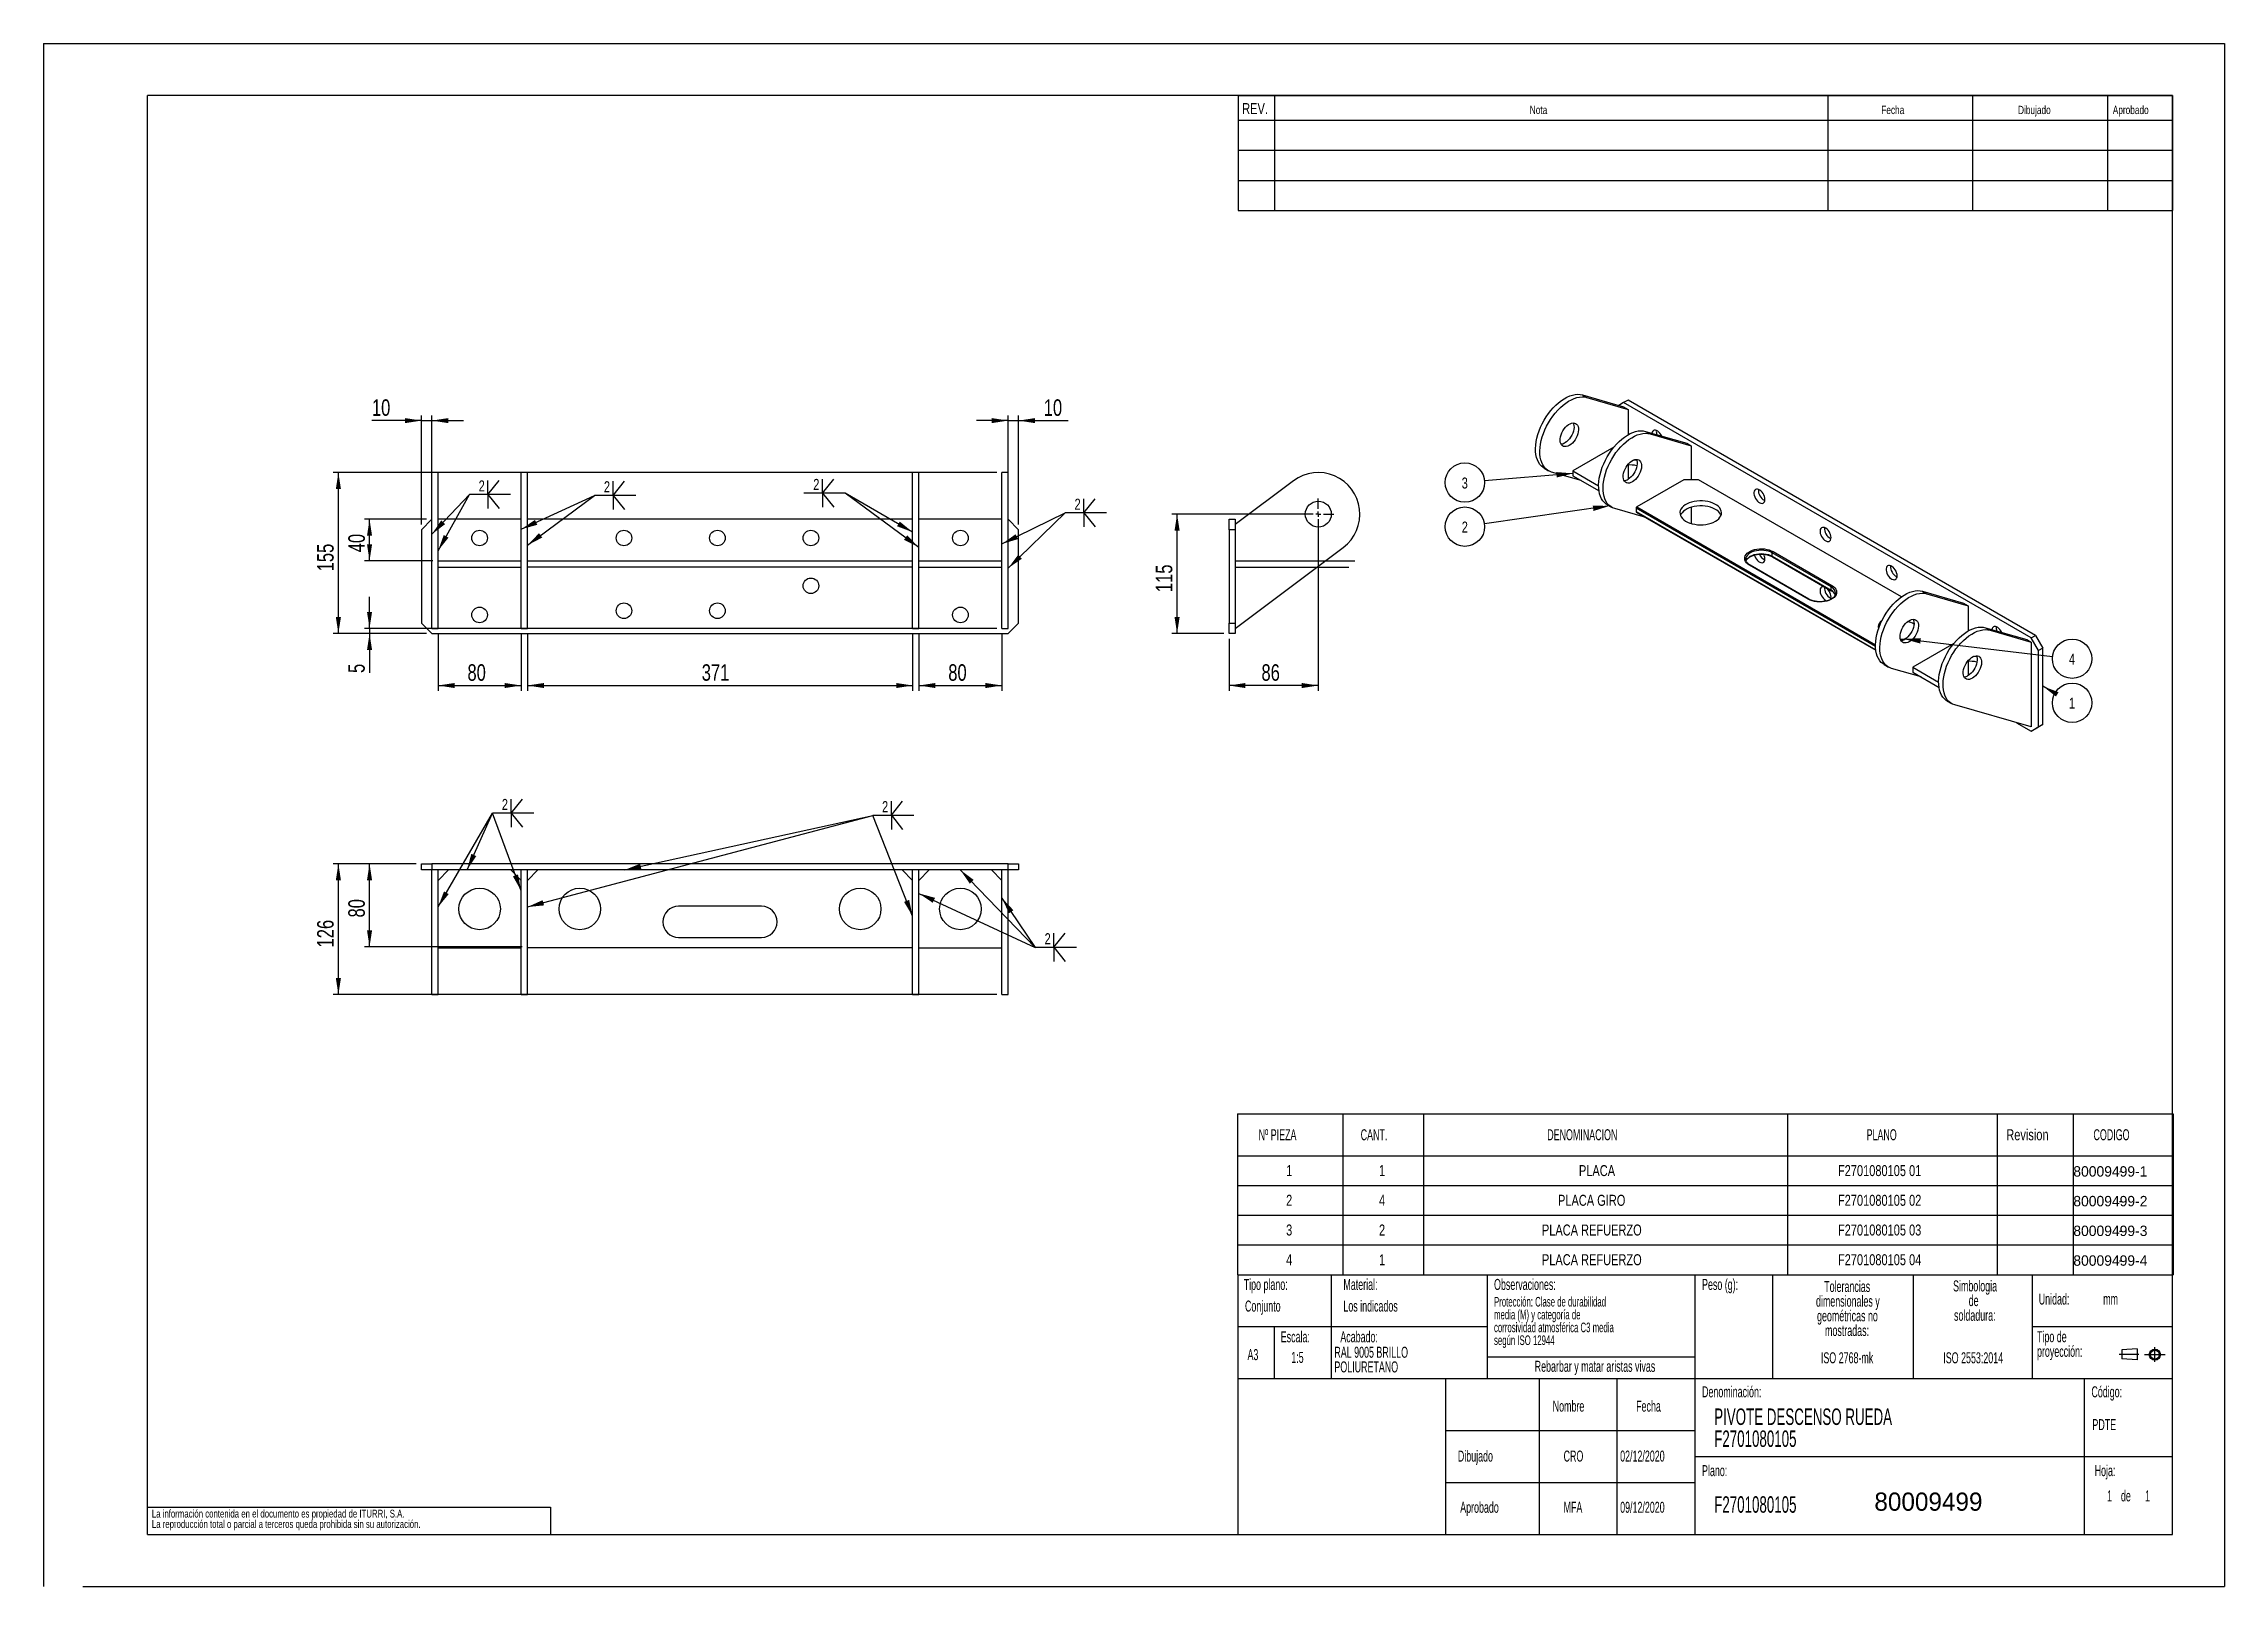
# Model space of a CAD drawing. Extents: x 0 to 420, y 0 to 297.
import ezdxf

# ---------------------------------------------------------------- set-up
doc = ezdxf.new("R2010")
doc.units = 0
doc.linetypes.add('SLD-CENTRADA-TRAZOS-LARGOS', pattern=[19.05, 15.24, -1.27, 1.27, -1.27])
doc.linetypes.add('SLD-CONTINUA', pattern=[0])
doc.layers.get('0').update_dxf_attribs({"linetype": 'CONTINUOUS'})
doc.layers.add('FORMATO', color=7, linetype='SLD-CONTINUA')
doc.layers.add('SLD-0', color=179, linetype='SLD-CONTINUA')
doc.styles.add('SLDTEXTSTYLE0', font='TXT', dxfattribs={"width": 0.605})
doc.styles.add('SLDTEXTSTYLE1', font='TXT', dxfattribs={"width": 0.75})
doc.dimstyles.new('SLDDIMSTYLE0', dxfattribs={"dimtxt": 0.18, "dimasz": 3.175, "dimexe": 0, "dimexo": 0.0625, "dimgap": 0, "dimtad": 0, "dimtih": 1, "dimtoh": 1, "dimdec": 0, "dimrnd": 1e-09, "dimzin": 0, "dimdsep": 46, "dimtxsty": 'Standard', "dimsah": 1, "dimcen": 0.09, "dimadec": 0, "dimazin": 0, "dimtfac": 3.175, "dimtdec": 0, "dimtofl": 0, "dimtmove": 0, "dimatfit": 3, "dimfxl": 1, "dimtolj": 1, "dimtzin": 0, "dimarcsym": 0})
doc.dimstyles.new('SLDDIMSTYLE1', dxfattribs={"dimtxt": 3.175, "dimasz": 3.175, "dimexe": 0, "dimexo": 0.0625, "dimgap": 0.79375, "dimtad": 1, "dimdec": 1, "dimlfac": 5, "dimrnd": 1e-09, "dimzin": 12, "dimdsep": 46, "dimtxsty": 'SLDTEXTSTYLE1', "dimsah": 1, "dimcen": 0.09, "dimadec": 0, "dimazin": 0, "dimtfac": 1, "dimtdec": 1, "dimtmove": 0, "dimatfit": 0, "dimfxl": 1, "dimtolj": 1, "dimtzin": 12, "dimarcsym": 0})
doc.dimstyles.new('SLDDIMSTYLE2', dxfattribs={"dimtxt": 3.175, "dimasz": 3.175, "dimexe": 0, "dimexo": 0.0625, "dimgap": 0.79375, "dimtad": 1, "dimdec": 1, "dimlfac": 5, "dimrnd": 1e-09, "dimzin": 12, "dimdsep": 46, "dimtxsty": 'SLDTEXTSTYLE1', "dimsah": 1, "dimcen": 0.09, "dimadec": 0, "dimazin": 0, "dimtfac": 1, "dimtdec": 1, "dimtofl": 0, "dimtmove": 0, "dimatfit": 3, "dimfxl": 1, "dimtolj": 1, "dimtzin": 12, "dimarcsym": 0})

msp = doc.modelspace()

# ---------------------------------------------------------------- texts
at = {"attachment_point": 1}
for s, width, insert, char_height in [('80009499-1', 24.78208, (390.905, 80.888), 2), ('80009499-2', 22.27443, (390.905, 75.167), 2), ('80009499', 63.1728, (352.591, 18.059), 3.5)]:
    msp.add_mtext_dynamic_manual_height_columns(s, width=width, gutter_width=14.111, heights=[0], dxfattribs=dict(at, insert=insert, char_height=char_height))
at = {"char_height": 2, "width": 17.15, "attachment_point": 1}
for s, insert in [('80009499-3', (390.905, 69.446)), ('80009499-4', (390.905, 63.725))]:
    msp.add_mtext(s, dxfattribs=dict(at, insert=insert))
at = {"layer": 'FORMATO', "attachment_point": 1, "style": 'SLDTEXTSTYLE1'}
for s, insert, char_height in [('REV.', (230.836, 285.552), 2.1167), ('Nota', (286.224, 285.026), 1.5875), ('Fecha', (353.926, 285.026), 1.5875), ('Dibujado', (380.261, 285.026), 1.5875), ('Aprobado', (398.51, 285.026), 1.5875)]:
    msp.add_mtext(s, dxfattribs=dict(at, insert=insert, char_height=char_height))
at = {"layer": 'SLD-0', "style": 'SLDTEXTSTYLE0'}
for s, insert, char_height, attachment_point in [('Tipo plano:', (231.129, 59.181), 2.11667, 1), ('Material:', (250.33, 59.181), 2.1167, 1), ('Observaciones:', (279.339, 59.181), 2.11667, 1), ('Peso (g):', (319.403, 59.181), 2.1167, 1), ('Conjunto', (231.377, 55.019), 2.1167, 1), ('Los indicados', (250.33, 55.019), 2.11667, 1), ('Unidad:', (384.246, 56.371), 2.1167, 1), ('mm', (396.662, 56.371), 2.1167, 1), ('Escala:', (238.263, 49.101), 2.1167, 1), ('Acabado:', (249.738, 49.101), 2.1167, 1), ('A3', (231.859, 45.674), 2.1167, 1), ('1:5', (240.29, 45.135), 2.1167, 1), ('Rebarbar y matar aristas vivas', (298.785, 43.424), 2.11667, 2), ('ISO 2768-mk', (347.337, 45.06), 2.11667, 2), ('ISO 2553:2014', (371.625, 45.06), 2.11667, 2), ('Denominación:', (319.403, 38.514), 2.11667, 1), ('Código:', (394.398, 38.514), 2.1167, 1), ('Nombre', (290.638, 35.755), 2.1167, 1), ('Fecha', (306.708, 35.755), 2.1167, 1), ('PDTE', (394.586, 32.193), 2.1167, 1), ('Dibujado', (272.373, 26.14), 2.1167, 1), ('CRO', (292.735, 26.14), 2.1167, 1), ('02/12/2020', (303.629, 26.14), 2.1167, 1), ('Plano:', (319.403, 23.338), 2.1167, 1), ('Hoja:', (395.014, 23.338), 2.1167, 1), ('F2701080105', (321.739, 17.347), 3.175, 1), ('1', (397.413, 18.475), 2.117, 1), ('1', (397.413, 18.475), 2.117, 1), ('de', (400.078, 18.475), 2.1167, 1), ('de', (400.078, 18.475), 2.1167, 1), ('1', (404.731, 18.475), 2.117, 1), ('1', (404.731, 18.475), 2.117, 1), ('Aprobado', (272.825, 16.282), 2.1167, 1), ('MFA', (292.735, 16.282), 2.1167, 1), ('09/12/2020', (303.629, 16.282), 2.1167, 1)]:
    msp.add_mtext(s, dxfattribs=dict(at, insert=insert, char_height=char_height, attachment_point=attachment_point))

# ---------------------------------------------------------------- blocks, each defined once
blk = doc.blocks.new('BLOQUE3')
at = {"color": 7, "linetype": 'SLD-CENTRADA-TRAZOS-LARGOS'}
for p, q in [((397.92, 130.06), (394.8, 130.06)), ((398.88, 130.02), (402.16, 130.02)), ((400.52, 128.85), (400.52, 131.19))]:
    blk.add_line(p, q, dxfattribs=at)
at = {"color": 7, "linetype": 'SLD-CONTINUA'}
for p, q in [((397.68, 130.95), (395.23, 130.77)), ((395.23, 130.77), (395.23, 129.34)), ((397.68, 130.95), (397.68, 129.16)), ((397.68, 129.16), (395.23, 129.34))]:
    blk.add_line(p, q, dxfattribs=at)
for radius in [0.892, 0.713]:
    blk.add_circle((400.52, 130.02), radius, dxfattribs=at)
blk = doc.blocks.new('SW_NOTE_0')
at = {"layer": 'SLD-0', "color": 0, "attachment_point": 2, "style": 'SLDTEXTSTYLE0'}
for s, insert, char_height in [('dimensionales y', (7.54, -0.09), 2.1167), ('Tolerancias', (7.41, 2.73), 2.1167), ('geométricas no', (7.46, -2.92), 2.1167), ('mostradas:', (7.38, -5.74), 2.117)]:
    blk.add_mtext(s, dxfattribs=dict(at, insert=insert, char_height=char_height))
blk = doc.blocks.new('SW_NOTE_0_1')
at = {"layer": 'SLD-0', "color": 0, "attachment_point": 1, "style": 'SLDTEXTSTYLE0'}
for s, insert, char_height in [('Tipo de', (0, 2.73), 2.117), ('proyección:', (0, -0.09), 2.1167)]:
    blk.add_mtext(s, dxfattribs=dict(at, insert=insert, char_height=char_height))
blk = doc.blocks.new('SW_NOTE_0_2')
at = {"layer": 'SLD-0', "color": 0, "char_height": 2.117, "attachment_point": 2, "style": 'SLDTEXTSTYLE0'}
for s, insert in [('Simbologia', (7.11, 2.73)), ('de', (6.84, -0.09)), ('soldadura:', (7.06, -2.92))]:
    blk.add_mtext(s, dxfattribs=dict(at, insert=insert))
blk = doc.blocks.new('SW_NOTE_0_3')
at = {"layer": 'SLD-0', "color": 0, "char_height": 1.5, "attachment_point": 1, "style": 'SLDTEXTSTYLE1'}
for s, insert in [('La información contenida en el documento es propiedad de ITURRI, S.A.', (0, 1.93)), ('La reproducción total o parcial a terceros queda prohibida sin su autorización.', (0, -0.07))]:
    blk.add_mtext(s, dxfattribs=dict(at, insert=insert))
blk = doc.blocks.new('SW_NOTE_0_4')
at = {"layer": 'SLD-0', "color": 0, "char_height": 2.1167, "attachment_point": 1, "style": 'SLDTEXTSTYLE0'}
for s, insert in [('RAL 9005 BRILLO', (0, 2.73)), ('POLIURETANO', (0, -0.09))]:
    blk.add_mtext(s, dxfattribs=dict(at, insert=insert))
blk = doc.blocks.new('SW_NOTE_0_5')
at = {"layer": 'SLD-0', "color": 0, "char_height": 3.175, "attachment_point": 1, "style": 'SLDTEXTSTYLE0'}
for s, insert in [('PIVOTE DESCENSO RUEDA', (0, 4.09)), ('F2701080105', (0, -0.14))]:
    blk.add_mtext(s, dxfattribs=dict(at, insert=insert))
blk = doc.blocks.new('SW_NOTE_0_6')
at = {"layer": 'SLD-0', "color": 0, "char_height": 1.8521, "attachment_point": 1, "style": 'SLDTEXTSTYLE0'}
for s, insert in [('media (M) y categoría de', (0, -0.08)), ('Protección: Clase de durabilidad', (0, 2.39)), ('corrosividad atmosférica C3 media', (0, -2.55)), ('según ISO 12944', (0, -5.02))]:
    blk.add_mtext(s, dxfattribs=dict(at, insert=insert))
blk = doc.blocks.new('SW_SYMBOL_WELD_BUSB')
at = {"layer": 'FORMATO', "color": 0}
for q in [(200, 1000), (1000, 1000)]:
    blk.add_line((200, 0), q, dxfattribs=at)
blk = doc.blocks.new('SW_WELDSYMBOL_0')
at = {"layer": 'FORMATO', "color": 0}
blk.add_line((7.93, 0), (0, 0), dxfattribs=at)
at = {"layer": 'FORMATO', "color": 0, "xscale": 0.0027037109375, "yscale": 0.0027037109375, "zscale": 0.0027037109375}
blk.add_blockref('SW_SYMBOL_WELD_BUSB', (3.05, 0.01), dxfattribs=at)
at = {"layer": 'FORMATO', "color": 0, "extrusion": (0, 0, -1), "xscale": 0.0027037109375, "yscale": 0.0027037109375, "zscale": 0.0027037109375, "rotation": 180}
blk.add_blockref('SW_SYMBOL_WELD_BUSB', (-3.05, 0.01), dxfattribs=at)
at = {"layer": 'FORMATO', "color": 0, "insert": (1.79, 2.73), "char_height": 2.12, "attachment_point": 1, "style": 'SLDTEXTSTYLE1'}
blk.add_mtext('2', dxfattribs=at)
blk = doc.blocks.new('SW_TABLEANNOTATION_0')
at = {"layer": 'FORMATO', "color": 0}
for p, q in [((0, 0), (0, -8.07)), ((0, 0), (20.24, 0)), ((20.24, 0), (20.24, -8.07)), ((20.24, 0), (35.78, 0)), ((35.78, 0), (35.78, -8.07)), ((35.78, 0), (105.9, 0)), ((105.9, 0), (105.9, -8.07)), ((105.9, 0), (146.27, 0)), ((146.27, 0), (146.27, -8.07)), ((146.27, 0), (160.95, 0)), ((160.95, 0), (160.95, -8.07)), ((160.95, 0), (180.16, 0)), ((180.16, 0), (180.16, -8.07)), ((0, -8.07), (20.24, -8.07)), ((0, -8.07), (0, -13.79)), ((20.24, -8.07), (35.78, -8.07)), ((20.24, -8.07), (20.24, -13.79)), ((35.78, -8.07), (105.9, -8.07)), ((35.78, -8.07), (35.78, -13.79)), ((105.9, -8.07), (146.27, -8.07)), ((105.9, -8.07), (105.9, -13.79)), ((146.27, -8.07), (160.95, -8.07)), ((146.27, -8.07), (146.27, -13.79)), ((160.95, -8.07), (180.16, -8.07)), ((160.95, -8.07), (160.95, -13.79)), ((180.16, -8.07), (180.16, -13.79)), ((0, -13.79), (0, -19.52)), ((0, -13.79), (20.24, -13.79)), ((20.24, -13.79), (20.24, -19.52)), ((20.24, -13.79), (35.78, -13.79)), ((35.78, -13.79), (35.78, -19.52)), ((35.78, -13.79), (105.9, -13.79)), ((105.9, -13.79), (105.9, -19.52)), ((105.9, -13.79), (146.27, -13.79)), ((146.27, -13.79), (146.27, -19.52)), ((146.27, -13.79), (160.95, -13.79)), ((160.95, -13.79), (160.95, -19.52)), ((160.95, -13.79), (180.16, -13.79)), ((180.16, -13.79), (180.16, -19.52)), ((0, -19.52), (0, -25.24)), ((0, -19.52), (20.24, -19.52)), ((20.24, -19.52), (20.24, -25.24)), ((20.24, -19.52), (35.78, -19.52)), ((35.78, -19.52), (35.78, -25.24)), ((35.78, -19.52), (105.9, -19.52)), ((105.9, -19.52), (105.9, -25.24)), ((105.9, -19.52), (146.27, -19.52)), ((146.27, -19.52), (146.27, -25.24)), ((146.27, -19.52), (160.95, -19.52)), ((160.95, -19.52), (160.95, -25.24)), ((160.95, -19.52), (180.16, -19.52)), ((180.16, -19.52), (180.16, -25.24)), ((0, -25.24), (0, -30.96)), ((0, -25.24), (20.24, -25.24)), ((20.24, -25.24), (20.24, -30.96)), ((20.24, -25.24), (35.78, -25.24)), ((35.78, -25.24), (35.78, -30.96)), ((35.78, -25.24), (105.9, -25.24)), ((105.9, -25.24), (105.9, -30.96)), ((105.9, -25.24), (146.27, -25.24)), ((146.27, -25.24), (146.27, -30.96)), ((146.27, -25.24), (160.95, -25.24)), ((160.95, -25.24), (160.95, -30.96)), ((160.95, -25.24), (180.16, -25.24)), ((180.16, -25.24), (180.16, -30.96)), ((0, -30.96), (20.24, -30.96)), ((20.24, -30.96), (35.78, -30.96)), ((35.78, -30.96), (105.9, -30.96)), ((105.9, -30.96), (146.27, -30.96)), ((146.27, -30.96), (160.95, -30.96)), ((160.95, -30.96), (180.16, -30.96))]:
    blk.add_line(p, q, dxfattribs=at)
at = {"layer": 'FORMATO', "color": 0, "attachment_point": 1}
for s, insert, char_height, style in [('Nº PIEZA', (4.04, -2.96), 2.117, 'SLDTEXTSTYLE0'), ('CANT.', (23.7, -2.96), 2.117, 'SLDTEXTSTYLE0'), ('DENOMINACION', (59.63, -2.96), 2.1167, 'SLDTEXTSTYLE0'), ('PLANO', (121.14, -2.96), 2.117, 'SLDTEXTSTYLE0'), ('Revision', (148.04, -2.96), 2.117, 'SLDTEXTSTYLE1'), ('CODIGO', (164.83, -2.96), 2.117, 'SLDTEXTSTYLE0'), ('1', (9.34, -9.86), 2.12, 'SLDTEXTSTYLE1'), ('1', (27.23, -9.86), 2.12, 'SLDTEXTSTYLE1'), ('PLACA', (65.73, -9.86), 2.117, 'SLDTEXTSTYLE1'), ('F2701080105 01', (115.62, -9.86), 2.1167, 'SLDTEXTSTYLE1'), ('-', (169.7, -9.86), 2.12, 'SLDTEXTSTYLE1'), ('2', (9.34, -15.58), 2.12, 'SLDTEXTSTYLE1'), ('4', (27.23, -15.58), 2.12, 'SLDTEXTSTYLE1'), ('PLACA GIRO', (61.7, -15.58), 2.117, 'SLDTEXTSTYLE1'), ('F2701080105 02', (115.62, -15.58), 2.1167, 'SLDTEXTSTYLE1'), ('-', (169.7, -15.58), 2.12, 'SLDTEXTSTYLE1'), ('3', (9.34, -21.3), 2.12, 'SLDTEXTSTYLE1'), ('2', (27.23, -21.3), 2.12, 'SLDTEXTSTYLE1'), ('PLACA REFUERZO', (58.6, -21.3), 2.1167, 'SLDTEXTSTYLE1'), ('F2701080105 03', (115.62, -21.3), 2.1167, 'SLDTEXTSTYLE1'), ('-', (169.7, -21.3), 2.12, 'SLDTEXTSTYLE1'), ('4', (9.34, -27.02), 2.12, 'SLDTEXTSTYLE1'), ('1', (27.23, -27.02), 2.12, 'SLDTEXTSTYLE1'), ('PLACA REFUERZO', (58.6, -27.02), 2.1167, 'SLDTEXTSTYLE1'), ('F2701080105 04', (115.62, -27.02), 2.1167, 'SLDTEXTSTYLE1'), ('-', (169.7, -27.02), 2.12, 'SLDTEXTSTYLE1')]:
    blk.add_mtext(s, dxfattribs=dict(at, insert=insert, char_height=char_height, style=style))
blk = doc.blocks.new('_D')
at = {"layer": 'FORMATO', "color": 7, "transparency": 16777216}
for p, q in [((72.77, 224.43), (63.23, 224.43)), ((72.77, 204.43), (72.77, 225.43)), ((72.77, 224.43), (74.77, 224.43)), ((74.77, 201.03), (74.77, 225.43)), ((74.77, 224.43), (80.88, 224.43))]:
    blk.add_line(p, q, dxfattribs=at)
for points in [[(72.77, 224.43), (69.6, 224.91), (69.6, 223.94)], [(74.77, 224.43), (77.95, 223.94), (77.95, 224.91)]]:
    blk.add_solid(points, dxfattribs=at)
at = {"layer": 'FORMATO', "color": 7, "transparency": 16777216, "insert": (63.23, 228.52), "char_height": 3.175, "attachment_point": 1, "style": 'SLDTEXTSTYLE1'}
blk.add_mtext('10', dxfattribs=at)
blk = doc.blocks.new('_D_1')
at = {"layer": 'FORMATO', "color": 7, "transparency": 16777216}
for p, q in [((75.97, 183.43), (75.97, 172.43)), ((91.97, 183.43), (91.97, 172.43)), ((75.97, 173.43), (91.97, 173.43))]:
    blk.add_line(p, q, dxfattribs=at)
for points in [[(75.97, 173.43), (79.15, 172.94), (79.15, 173.91)], [(91.97, 173.43), (88.8, 173.91), (88.8, 172.94)]]:
    blk.add_solid(points, dxfattribs=at)
at = {"layer": 'FORMATO', "color": 7, "transparency": 16777216, "insert": (81.63, 177.52), "char_height": 3.175, "attachment_point": 1, "style": 'SLDTEXTSTYLE1'}
blk.add_mtext('80', dxfattribs=at)
blk = doc.blocks.new('_D_2')
at = {"layer": 'FORMATO', "color": 7, "transparency": 16777216}
for p, q in [((93.17, 183.43), (93.17, 172.43)), ((167.37, 183.43), (167.37, 172.43)), ((93.17, 173.43), (167.37, 173.43))]:
    blk.add_line(p, q, dxfattribs=at)
for points in [[(93.17, 173.43), (96.35, 172.94), (96.35, 173.91)], [(167.37, 173.43), (164.2, 173.91), (164.2, 172.94)]]:
    blk.add_solid(points, dxfattribs=at)
at = {"layer": 'FORMATO', "color": 7, "transparency": 16777216, "insert": (126.75, 177.52), "char_height": 3.175, "attachment_point": 1, "style": 'SLDTEXTSTYLE1'}
blk.add_mtext('371', dxfattribs=at)
blk = doc.blocks.new('_D_3')
at = {"layer": 'FORMATO', "color": 7, "transparency": 16777216}
for p, q in [((168.57, 183.43), (168.57, 172.43)), ((184.57, 183.43), (184.57, 172.43)), ((168.57, 173.43), (184.57, 173.43))]:
    blk.add_line(p, q, dxfattribs=at)
for points in [[(168.57, 173.43), (171.75, 172.94), (171.75, 173.91)], [(184.57, 173.43), (181.4, 173.91), (181.4, 172.94)]]:
    blk.add_solid(points, dxfattribs=at)
at = {"layer": 'FORMATO', "color": 7, "transparency": 16777216, "insert": (174.23, 177.52), "char_height": 3.175, "attachment_point": 1, "style": 'SLDTEXTSTYLE1'}
blk.add_mtext('80', dxfattribs=at)
blk = doc.blocks.new('_D_4')
at = {"layer": 'FORMATO', "color": 7, "transparency": 16777216}
for p, q in [((185.77, 224.43), (179.67, 224.43)), ((185.77, 201.03), (185.77, 225.43)), ((185.77, 224.43), (187.77, 224.43)), ((187.77, 204.43), (187.77, 225.43)), ((187.77, 224.43), (197.31, 224.43))]:
    blk.add_line(p, q, dxfattribs=at)
for points in [[(185.77, 224.43), (182.6, 224.91), (182.6, 223.94)], [(187.77, 224.43), (190.95, 223.94), (190.95, 224.91)]]:
    blk.add_solid(points, dxfattribs=at)
at = {"layer": 'FORMATO', "color": 7, "transparency": 16777216, "insert": (192.62, 228.52), "char_height": 3.175, "attachment_point": 1, "style": 'SLDTEXTSTYLE1'}
blk.add_mtext('10', dxfattribs=at)
blk = doc.blocks.new('_D_5')
at = {"layer": 'FORMATO', "color": 7, "transparency": 16777216}
for p, q in [((62.77, 184.43), (62.77, 190.53)), ((183.57, 184.43), (61.77, 184.43)), ((73.77, 183.43), (61.77, 183.43)), ((62.77, 184.43), (62.77, 183.43)), ((62.77, 183.43), (62.77, 175.84))]:
    blk.add_line(p, q, dxfattribs=at)
for points in [[(62.77, 184.43), (63.26, 187.6), (62.28, 187.6)], [(62.77, 183.43), (62.28, 180.25), (63.26, 180.25)]]:
    blk.add_solid(points, dxfattribs=at)
at = {"layer": 'FORMATO', "color": 7, "transparency": 16777216, "insert": (58.68, 175.84), "char_height": 3.17, "attachment_point": 1, "rotation": 90, "style": 'SLDTEXTSTYLE1'}
blk.add_mtext('5', dxfattribs=at)
blk = doc.blocks.new('_D_6')
at = {"layer": 'FORMATO', "color": 7, "transparency": 16777216}
for p, q in [((73.77, 205.43), (61.77, 205.43)), ((62.77, 197.43), (62.77, 205.43)), ((74.97, 197.43), (61.77, 197.43))]:
    blk.add_line(p, q, dxfattribs=at)
for points in [[(62.77, 205.43), (62.28, 202.25), (63.26, 202.25)], [(62.77, 197.43), (63.26, 200.6), (62.28, 200.6)]]:
    blk.add_solid(points, dxfattribs=at)
at = {"layer": 'FORMATO', "color": 7, "transparency": 16777216, "insert": (58.68, 199.08), "char_height": 3.175, "attachment_point": 1, "rotation": 90, "style": 'SLDTEXTSTYLE1'}
blk.add_mtext('40', dxfattribs=at)
blk = doc.blocks.new('_D_7')
at = {"layer": 'FORMATO', "color": 7, "transparency": 16777216}
for p, q in [((183.57, 214.43), (55.77, 214.43)), ((56.77, 183.43), (56.77, 214.43)), ((73.77, 183.43), (55.77, 183.43))]:
    blk.add_line(p, q, dxfattribs=at)
for points in [[(56.77, 214.43), (56.28, 211.25), (57.26, 211.25)], [(56.77, 183.43), (57.26, 186.6), (56.28, 186.6)]]:
    blk.add_solid(points, dxfattribs=at)
at = {"layer": 'FORMATO', "color": 7, "transparency": 16777216, "insert": (52.68, 195.41), "char_height": 3.175, "attachment_point": 1, "rotation": 90, "style": 'SLDTEXTSTYLE1'}
blk.add_mtext('155', dxfattribs=at)
blk = doc.blocks.new('SW_WELDSYMBOL_1')
at = {"layer": 'FORMATO', "color": 0}
blk.add_line((7.93, 0), (0, 0), dxfattribs=at)
at = {"layer": 'FORMATO', "color": 0, "xscale": 0.0027037109375, "yscale": 0.0027037109375, "zscale": 0.0027037109375}
blk.add_blockref('SW_SYMBOL_WELD_BUSB', (3.05, 0.01), dxfattribs=at)
at = {"layer": 'FORMATO', "color": 0, "extrusion": (0, 0, -1), "xscale": 0.0027037109375, "yscale": 0.0027037109375, "zscale": 0.0027037109375, "rotation": 180}
blk.add_blockref('SW_SYMBOL_WELD_BUSB', (-3.05, 0.01), dxfattribs=at)
at = {"layer": 'FORMATO', "color": 0, "insert": (1.79, 2.73), "char_height": 2.12, "attachment_point": 1, "style": 'SLDTEXTSTYLE1'}
blk.add_mtext('2', dxfattribs=at)
blk = doc.blocks.new('SW_WELDSYMBOL_2')
at = {"layer": 'FORMATO', "color": 0}
blk.add_line((0, 0), (-7.93, 0), dxfattribs=at)
at = {"layer": 'FORMATO', "color": 0, "xscale": 0.0027037109375, "yscale": 0.0027037109375, "zscale": 0.0027037109375}
blk.add_blockref('SW_SYMBOL_WELD_BUSB', (-4.88, 0.01), dxfattribs=at)
at = {"layer": 'FORMATO', "color": 0, "extrusion": (0, 0, -1), "xscale": 0.0027037109375, "yscale": 0.0027037109375, "zscale": 0.0027037109375, "rotation": 180}
blk.add_blockref('SW_SYMBOL_WELD_BUSB', (4.88, 0.01), dxfattribs=at)
at = {"layer": 'FORMATO', "color": 0, "insert": (-6.14, 2.73), "char_height": 2.12, "attachment_point": 1, "style": 'SLDTEXTSTYLE1'}
blk.add_mtext('2', dxfattribs=at)
blk = doc.blocks.new('SW_WELDSYMBOL_3')
at = {"layer": 'FORMATO', "color": 0}
blk.add_line((7.93, 0), (0, 0), dxfattribs=at)
at = {"layer": 'FORMATO', "color": 0, "xscale": 0.0027037109375, "yscale": 0.0027037109375, "zscale": 0.0027037109375}
blk.add_blockref('SW_SYMBOL_WELD_BUSB', (3.05, 0.01), dxfattribs=at)
at = {"layer": 'FORMATO', "color": 0, "extrusion": (0, 0, -1), "xscale": 0.0027037109375, "yscale": 0.0027037109375, "zscale": 0.0027037109375, "rotation": 180}
blk.add_blockref('SW_SYMBOL_WELD_BUSB', (-3.05, 0.01), dxfattribs=at)
at = {"layer": 'FORMATO', "color": 0, "insert": (1.79, 2.73), "char_height": 2.12, "attachment_point": 1, "style": 'SLDTEXTSTYLE1'}
blk.add_mtext('2', dxfattribs=at)
blk = doc.blocks.new('_D_8')
at = {"layer": 'FORMATO', "color": 7, "transparency": 16777216}
for p, q in [((245.5, 205.43), (245.5, 172.43)), ((228.3, 182.43), (228.3, 172.43)), ((245.5, 173.43), (228.3, 173.43))]:
    blk.add_line(p, q, dxfattribs=at)
for points in [[(228.3, 173.43), (231.47, 172.94), (231.47, 173.91)], [(245.5, 173.43), (242.32, 173.91), (242.32, 172.94)]]:
    blk.add_solid(points, dxfattribs=at)
at = {"layer": 'FORMATO', "color": 7, "transparency": 16777216, "insert": (234.55, 177.52), "char_height": 3.175, "attachment_point": 1, "style": 'SLDTEXTSTYLE1'}
blk.add_mtext('86', dxfattribs=at)
blk = doc.blocks.new('_D_9')
at = {"layer": 'FORMATO', "color": 7, "transparency": 16777216}
for p, q in [((244.5, 206.43), (217.3, 206.43)), ((218.3, 183.43), (218.3, 206.43)), ((227.3, 183.43), (217.3, 183.43))]:
    blk.add_line(p, q, dxfattribs=at)
for points in [[(218.3, 206.43), (217.81, 203.25), (218.79, 203.25)], [(218.3, 183.43), (218.79, 186.6), (217.81, 186.6)]]:
    blk.add_solid(points, dxfattribs=at)
at = {"layer": 'FORMATO', "color": 7, "transparency": 16777216, "insert": (214.2, 191.41), "char_height": 3.175, "attachment_point": 1, "rotation": 90, "style": 'SLDTEXTSTYLE1'}
blk.add_mtext('115', dxfattribs=at)
blk = doc.blocks.new('SW_CENTERMARKSYMBOL_0')
at = {"layer": 'FORMATO', "color": 0}
for p, q in [((-1, 0), (-3, 0)), ((0, 0), (-0.5, 0)), ((0, 1), (0, 3)), ((0, 0), (0, 0.5)), ((0, 0), (0, -0.5)), ((0, 0), (0.5, 0)), ((1, 0), (3, 0)), ((0, -1), (0, -3))]:
    blk.add_line(p, q, dxfattribs=at)
blk = doc.blocks.new('SW_NOTE_0_7')
at = {"layer": 'FORMATO', "color": 0}
blk.add_circle((3.76, -0.44), 3.79, dxfattribs=at)
at = {"layer": 'FORMATO', "color": 0, "insert": (3.74, 0.54), "char_height": 2.12, "attachment_point": 2, "style": 'SLDTEXTSTYLE1'}
blk.add_mtext('4', dxfattribs=at)
blk = doc.blocks.new('SW_NOTE_0_8')
at = {"layer": 'FORMATO', "color": 0}
blk.add_circle((3.3, -1.86), 3.79, dxfattribs=at)
at = {"layer": 'FORMATO', "color": 0, "insert": (3.28, -0.88), "char_height": 2.12, "attachment_point": 2, "style": 'SLDTEXTSTYLE1'}
blk.add_mtext('1', dxfattribs=at)
blk = doc.blocks.new('SW_NOTE_0_9')
at = {"layer": 'FORMATO', "color": 0}
blk.add_circle((-3.75, -0.54), 3.79, dxfattribs=at)
at = {"layer": 'FORMATO', "color": 0, "insert": (-3.77, 0.44), "char_height": 2.12, "attachment_point": 2, "style": 'SLDTEXTSTYLE1'}
blk.add_mtext('2', dxfattribs=at)
blk = doc.blocks.new('SW_NOTE_0_10')
at = {"layer": 'FORMATO', "color": 0}
blk.add_circle((-3.78, -0.32), 3.79, dxfattribs=at)
at = {"layer": 'FORMATO', "color": 0, "insert": (-3.8, 0.66), "char_height": 2.12, "attachment_point": 2, "style": 'SLDTEXTSTYLE1'}
blk.add_mtext('3', dxfattribs=at)
blk = doc.blocks.new('_D_10')
at = {"layer": 'FORMATO', "color": 7, "transparency": 16777216}
for p, q in [((71.77, 139.12), (61.77, 139.12)), ((62.77, 123.12), (62.77, 139.12)), ((92.17, 123.12), (61.77, 123.12))]:
    blk.add_line(p, q, dxfattribs=at)
for points in [[(62.77, 139.12), (62.28, 135.94), (63.26, 135.94)], [(62.77, 123.12), (63.26, 126.29), (62.28, 126.29)]]:
    blk.add_solid(points, dxfattribs=at)
at = {"layer": 'FORMATO', "color": 7, "transparency": 16777216, "insert": (58.68, 128.77), "char_height": 3.175, "attachment_point": 1, "rotation": 90, "style": 'SLDTEXTSTYLE1'}
blk.add_mtext('80', dxfattribs=at)
blk = doc.blocks.new('_D_11')
at = {"layer": 'FORMATO', "color": 7, "transparency": 16777216}
for p, q in [((71.77, 139.12), (55.77, 139.12)), ((56.77, 113.92), (56.77, 139.12)), ((183.57, 113.92), (55.77, 113.92))]:
    blk.add_line(p, q, dxfattribs=at)
for points in [[(56.77, 139.12), (56.28, 135.94), (57.26, 135.94)], [(56.77, 113.92), (57.26, 117.09), (56.28, 117.09)]]:
    blk.add_solid(points, dxfattribs=at)
at = {"layer": 'FORMATO', "color": 7, "transparency": 16777216, "insert": (52.68, 123), "char_height": 3.175, "attachment_point": 1, "rotation": 90, "style": 'SLDTEXTSTYLE1'}
blk.add_mtext('126', dxfattribs=at)
blk = doc.blocks.new('SW_WELDSYMBOL_4')
at = {"layer": 'FORMATO', "color": 0}
blk.add_line((7.93, 0), (0, 0), dxfattribs=at)
at = {"layer": 'FORMATO', "color": 0, "xscale": 0.0027037109375, "yscale": 0.0027037109375, "zscale": 0.0027037109375}
blk.add_blockref('SW_SYMBOL_WELD_BUSB', (3.05, 0.01), dxfattribs=at)
at = {"layer": 'FORMATO', "color": 0, "extrusion": (0, 0, -1), "xscale": 0.0027037109375, "yscale": 0.0027037109375, "zscale": 0.0027037109375, "rotation": 180}
blk.add_blockref('SW_SYMBOL_WELD_BUSB', (-3.05, 0.01), dxfattribs=at)
at = {"layer": 'FORMATO', "color": 0, "insert": (1.79, 2.73), "char_height": 2.12, "attachment_point": 1, "style": 'SLDTEXTSTYLE1'}
blk.add_mtext('2', dxfattribs=at)
blk = doc.blocks.new('SW_WELDSYMBOL_5')
at = {"layer": 'FORMATO', "color": 0}
blk.add_line((7.93, 0), (0, 0), dxfattribs=at)
at = {"layer": 'FORMATO', "color": 0, "xscale": 0.0027037109375, "yscale": 0.0027037109375, "zscale": 0.0027037109375}
blk.add_blockref('SW_SYMBOL_WELD_BUSB', (3.05, 0.01), dxfattribs=at)
at = {"layer": 'FORMATO', "color": 0, "extrusion": (0, 0, -1), "xscale": 0.0027037109375, "yscale": 0.0027037109375, "zscale": 0.0027037109375, "rotation": 180}
blk.add_blockref('SW_SYMBOL_WELD_BUSB', (-3.05, 0.01), dxfattribs=at)
at = {"layer": 'FORMATO', "color": 0, "insert": (1.79, 2.73), "char_height": 2.12, "attachment_point": 1, "style": 'SLDTEXTSTYLE1'}
blk.add_mtext('2', dxfattribs=at)
blk = doc.blocks.new('SW_WELDSYMBOL_6')
at = {"layer": 'FORMATO', "color": 0}
blk.add_line((7.93, 0), (0, 0), dxfattribs=at)
at = {"layer": 'FORMATO', "color": 0, "xscale": 0.0027037109375, "yscale": 0.0027037109375, "zscale": 0.0027037109375}
blk.add_blockref('SW_SYMBOL_WELD_BUSB', (3.05, 0.01), dxfattribs=at)
at = {"layer": 'FORMATO', "color": 0, "extrusion": (0, 0, -1), "xscale": 0.0027037109375, "yscale": 0.0027037109375, "zscale": 0.0027037109375, "rotation": 180}
blk.add_blockref('SW_SYMBOL_WELD_BUSB', (-3.05, 0.01), dxfattribs=at)
at = {"layer": 'FORMATO', "color": 0, "insert": (1.79, 2.73), "char_height": 2.12, "attachment_point": 1, "style": 'SLDTEXTSTYLE1'}
blk.add_mtext('2', dxfattribs=at)

# ---------------------------------------------------------------- dimensions: what is measured, and where the dimension line sits
at = {"layer": 'FORMATO', "color": 7}
for base, p1, p2, dimstyle, picture, middle in [((74.772, 224.425), (72.772, 203.425), (74.772, 200.025), 'SLDDIMSTYLE1', '_D', (65.578, 224.425)), ((187.772, 224.425), (185.772, 200.025), (187.772, 203.425), 'SLDDIMSTYLE1', '_D_4', (194.967, 224.425)), ((228.297, 173.425), (245.497, 206.425), (228.297, 183.425), 'SLDDIMSTYLE2', '_D_8', (236.897, 173.425)), ((91.972, 173.425), (75.972, 184.425), (91.972, 184.425), 'SLDDIMSTYLE2', '_D_1', (83.972, 173.425)), ((167.372, 173.425), (93.172, 184.425), (167.372, 184.425), 'SLDDIMSTYLE2', '_D_2', (130.272, 173.425)), ((184.572, 173.425), (168.572, 184.425), (184.572, 184.425), 'SLDDIMSTYLE2', '_D_3', (176.572, 173.425))]:
    dim = msp.add_linear_dim(base=base, p1=p1, p2=p2, dimstyle=dimstyle, dxfattribs=at)
    dim.commit()
    dim.dimension.update_dxf_attribs({"geometry": picture, "text_midpoint": middle, "dimtype": 160})
for base, p1, p2, dimstyle, picture, middle in [((56.772, 214.425), (74.772, 183.425), (184.572, 214.425), 'SLDDIMSTYLE2', '_D_7', (56.772, 198.925)), ((218.297, 206.425), (228.297, 183.425), (245.497, 206.425), 'SLDDIMSTYLE2', '_D_9', (218.297, 194.925)), ((62.772, 205.425), (75.972, 197.425), (74.772, 205.425), 'SLDDIMSTYLE2', '_D_6', (62.772, 201.425)), ((62.772, 183.425), (184.572, 184.425), (74.772, 183.425), 'SLDDIMSTYLE1', '_D_5', (62.772, 177.013)), ((56.772, 139.118), (184.572, 113.918), (72.772, 139.118), 'SLDDIMSTYLE2', '_D_11', (56.772, 126.518)), ((62.772, 139.118), (93.172, 123.118), (72.772, 139.118), 'SLDDIMSTYLE2', '_D_10', (62.772, 131.118))]:
    dim = msp.add_linear_dim(base=base, p1=p1, p2=p2, angle=90, dimstyle=dimstyle, dxfattribs=at)
    dim.commit()
    dim.dimension.update_dxf_attribs({"geometry": picture, "text_midpoint": middle, "dimtype": 160})

# ---------------------------------------------------------------- linework, layer by layer
at = {"color": 7, "linetype": 'SLD-CONTINUA'}
for p, q in [((0, 297), (420, 297)), ((0, 297), (0, -0.001)), ((420, 297), (420, 0)), ((410, 287), (20, 287)), ((20, 10), (20, 287)), ((410, 10), (410, 287)), ((296.377, 229.372), (297.225, 228.882)), ((296.377, 229.372), (304.296, 227.085)), ((297.225, 228.882), (305.145, 226.595)), ((304.296, 227.902), (303.354, 227.357)), ((305.145, 228.392), (304.296, 227.902)), ((382.785, 182.591), (304.296, 227.902)), ((304.296, 227.085), (305.145, 226.595)), ((383.634, 183.081), (305.145, 228.392)), ((305.145, 226.595), (305.145, 221.698)), ((302.403, 219.297), (294.538, 214.757)), ((308.539, 222.351), (309.387, 221.861)), ((308.539, 222.351), (316.458, 220.064)), ((309.387, 221.861), (317.307, 219.574)), ((316.458, 220.064), (317.307, 219.574)), ((317.307, 219.574), (317.307, 213.042)), ((75.972, 214.425), (74.772, 214.425)), ((74.772, 200.025), (74.772, 214.425)), ((75.972, 200.025), (75.972, 214.425)), ((93.172, 214.425), (91.972, 214.425)), ((91.972, 200.025), (91.972, 214.425)), ((93.172, 200.025), (93.172, 214.425)), ((168.572, 214.425), (167.372, 214.425)), ((167.372, 200.025), (167.372, 214.425)), ((168.572, 200.025), (168.572, 214.425)), ((185.772, 214.425), (184.572, 214.425)), ((184.572, 200.025), (184.572, 214.425)), ((185.772, 200.025), (185.772, 214.425)), ((288.983, 215.259), (289.831, 214.769)), ((296.095, 212.878), (290.437, 214.512)), ((294.538, 214.757), (299.488, 211.899)), ((294.538, 214.757), (294.538, 213.777)), ((305.145, 215.873), (305.145, 213.125)), ((240.697, 212.825), (229.497, 204.425)), ((294.538, 213.777), (299.564, 210.875)), ((315.893, 213.042), (306.842, 207.817)), ((318.721, 213.042), (315.893, 213.042)), ((357.791, 190.487), (318.721, 213.042)), ((301.145, 208.238), (301.994, 207.748)), ((308.589, 205.761), (302.599, 207.491)), ((306.7, 207.572), (306.7, 206.919)), ((306.742, 206.827), (352.865, 180.201)), ((317.307, 207.745), (317.307, 204.623)), ((74.772, 205.425), (72.772, 203.425)), ((72.772, 203.425), (72.772, 185.425)), ((91.972, 205.425), (75.972, 205.425)), ((167.372, 205.425), (93.172, 205.425)), ((184.572, 205.425), (168.572, 205.425)), ((187.772, 203.425), (185.772, 205.425)), ((187.772, 185.425), (187.772, 203.425)), ((228.297, 205.425), (229.497, 205.425)), ((228.297, 203.425), (228.297, 205.425)), ((229.497, 203.425), (228.297, 203.425)), ((228.297, 203.425), (228.297, 185.425)), ((229.497, 205.425), (229.497, 203.425)), ((229.497, 203.425), (229.497, 185.425)), ((74.772, 184.425), (74.772, 200.025)), ((75.972, 184.425), (75.972, 200.025)), ((75.972, 197.425), (91.972, 197.425)), ((91.972, 184.425), (91.972, 200.025)), ((93.172, 184.425), (93.172, 200.025)), ((93.172, 197.425), (167.372, 197.425)), ((167.372, 184.425), (167.372, 200.025)), ((168.572, 184.425), (168.572, 200.025)), ((168.572, 197.425), (184.572, 197.425)), ((184.572, 184.425), (184.572, 200.025)), ((185.772, 184.425), (185.772, 200.025)), ((229.497, 184.425), (250.297, 200.025)), ((327.813, 197.76), (327.813, 197.734)), ((344.248, 192.428), (332.934, 198.959)), ((332.934, 198.306), (332.934, 198.959)), ((332.934, 198.306), (344.248, 191.775)), ((332.975, 198.214), (344.289, 191.683)), ((333.075, 199.204), (344.389, 192.673)), ((75.972, 196.225), (91.972, 196.225)), ((167.372, 196.225), (93.172, 196.225)), ((168.572, 196.225), (184.572, 196.225)), ((339.864, 190.06), (328.55, 196.591)), ((339.964, 190.07), (328.65, 196.601)), ((344.248, 191.775), (344.248, 192.428)), ((345.126, 191.177), (345.126, 191.203)), ((361.855, 191.573), (362.703, 191.083)), ((361.855, 191.573), (369.774, 189.286)), ((362.703, 191.083), (370.623, 188.796)), ((369.774, 189.286), (370.623, 188.796)), ((72.772, 185.425), (74.772, 183.425)), ((185.772, 183.425), (187.772, 185.425)), ((228.297, 185.425), (229.497, 185.425)), ((228.297, 183.425), (228.297, 185.425)), ((229.497, 185.425), (229.497, 183.425)), ((370.623, 188.796), (370.623, 183.899)), ((74.772, 184.425), (75.972, 184.425)), ((74.772, 183.425), (185.772, 183.425)), ((91.972, 184.425), (93.172, 184.425)), ((167.372, 184.425), (168.572, 184.425)), ((184.572, 184.425), (185.772, 184.425)), ((229.497, 183.425), (228.297, 183.425)), ((367.881, 181.497), (360.016, 176.957)), ((374.017, 184.551), (374.865, 184.062)), ((374.017, 184.551), (381.936, 182.264)), ((374.865, 184.062), (382.785, 181.775)), ((381.936, 182.264), (382.785, 181.775)), ((382.785, 182.591), (383.634, 183.081)), ((384.199, 180.142), (382.785, 182.591)), ((382.785, 181.775), (382.785, 165.444)), ((383.634, 183.081), (385.048, 180.631)), ((385.048, 180.631), (384.199, 180.142)), ((385.048, 165.934), (385.048, 180.631)), ((354.461, 177.459), (355.309, 176.969)), ((361.573, 175.078), (355.915, 176.712)), ((360.016, 176.957), (364.966, 174.099)), ((360.016, 176.957), (360.016, 175.977)), ((370.623, 178.073), (370.623, 175.325)), ((384.199, 165.444), (384.199, 180.142)), ((360.016, 175.977), (365.042, 173.076)), ((366.623, 170.438), (367.472, 169.948)), ((382.785, 165.444), (368.077, 169.691)), ((379.955, 166.261), (382.785, 164.627)), ((382.785, 164.627), (384.199, 165.444)), ((383.634, 165.117), (382.785, 164.627)), ((385.048, 165.934), (383.634, 165.117)), ((384.199, 165.444), (385.048, 165.934)), ((72.772, 137.918), (72.772, 139.118)), ((72.772, 139.118), (74.772, 139.118)), ((74.772, 139.118), (74.772, 137.918)), ((185.772, 139.118), (74.772, 139.118)), ((185.772, 137.918), (185.772, 139.118)), ((185.772, 139.118), (187.772, 139.118)), ((187.772, 139.118), (187.772, 137.918)), ((74.772, 137.918), (72.772, 137.918)), ((74.772, 126.718), (74.772, 137.918)), ((185.772, 137.918), (74.772, 137.918)), ((77.972, 137.918), (75.972, 135.918)), ((75.972, 126.718), (75.972, 137.918)), ((91.972, 135.918), (89.972, 137.918)), ((91.972, 126.718), (91.972, 137.918)), ((95.172, 137.918), (93.172, 135.918)), ((93.172, 126.718), (93.172, 137.918)), ((167.372, 135.918), (165.372, 137.918)), ((167.372, 126.718), (167.372, 137.918)), ((170.572, 137.918), (168.572, 135.918)), ((168.572, 126.718), (168.572, 137.918)), ((184.572, 135.918), (182.572, 137.918)), ((184.572, 126.718), (184.572, 137.918)), ((185.772, 126.718), (185.772, 137.918)), ((187.772, 137.918), (185.772, 137.918)), ((138.272, 130.918), (122.272, 130.918)), ((74.772, 113.918), (74.772, 126.718)), ((75.972, 113.918), (75.972, 126.718)), ((91.972, 113.918), (91.972, 126.718)), ((93.172, 113.918), (93.172, 126.718)), ((167.372, 113.918), (167.372, 126.718)), ((168.572, 113.918), (168.572, 126.718)), ((184.572, 113.918), (184.572, 126.718)), ((185.772, 113.918), (185.772, 126.718)), ((75.972, 122.918), (91.972, 122.918)), ((167.372, 122.918), (93.172, 122.918)), ((122.272, 124.918), (138.272, 124.918)), ((168.572, 122.918), (184.572, 122.918)), ((74.772, 113.918), (75.972, 113.918)), ((91.972, 113.918), (93.172, 113.918)), ((167.372, 113.918), (168.572, 113.918)), ((184.572, 113.918), (185.772, 113.918)), ((230, 60), (410, 60)), ((230, 60), (230, 10)), ((20, 10), (410, 10)), ((7.531, 0), (420, 0))]:
    msp.add_line(p, q, dxfattribs=at)
at = {"color": 8, "linetype": 'SLD-CONTINUA'}
for p, q in [((352.806, 180.956), (306.7, 207.572)), ((306.7, 206.919), (352.855, 180.274)), ((306.842, 207.817), (352.805, 181.283))]:
    msp.add_line(p, q, dxfattribs=at)
for p, q in [((229.497, 197.425), (252.501, 197.425)), ((229.497, 196.225), (251.387, 196.225))]:
    msp.add_line(p, q)
at = {"color": 7, "linetype": 'SLD-CONTINUA', "flags": 128}
for points in [[(288.983, 215.259), (288.793, 215.379), (288.451, 215.661), (288.15, 216.002), (287.892, 216.399), (287.68, 216.849), (287.517, 217.347), (287.403, 217.889), (287.34, 218.469), (287.327, 219.084), (287.366, 219.726), (287.456, 220.391), (287.596, 221.072), (287.784, 221.763), (288.02, 222.458), (288.301, 223.151), (288.624, 223.834), (288.986, 224.503), (289.385, 225.151), (289.816, 225.772), (290.276, 226.361), (290.76, 226.911), (291.265, 227.419), (291.785, 227.88), (292.316, 228.289), (292.853, 228.643), (293.391, 228.938), (293.926, 229.172), (294.451, 229.343), (294.964, 229.449), (295.459, 229.49), (295.931, 229.464), (296.377, 229.372)], [(290.437, 214.512), (290.022, 214.669), (289.642, 214.889), (289.299, 215.171), (288.998, 215.512), (288.74, 215.91), (288.529, 216.359), (288.366, 216.857), (288.252, 217.399), (288.188, 217.98), (288.176, 218.594), (288.215, 219.236), (288.305, 219.901), (288.444, 220.582), (288.633, 221.273), (288.869, 221.968), (289.149, 222.661), (289.472, 223.345), (289.835, 224.013), (290.233, 224.661), (290.665, 225.282), (291.124, 225.871), (291.609, 226.422), (292.113, 226.93), (292.634, 227.39), (293.164, 227.799), (293.701, 228.153), (294.24, 228.448), (294.774, 228.683), (295.3, 228.853), (295.813, 228.96), (296.307, 229), (296.78, 228.974), (297.225, 228.882)], [(293.831, 219.656), (293.532, 219.513), (293.242, 219.432), (292.969, 219.417), (292.72, 219.468), (292.504, 219.582), (292.326, 219.758), (292.191, 219.989), (292.103, 220.27), (292.065, 220.591), (292.078, 220.944), (292.141, 221.319), (292.253, 221.705), (292.41, 222.091), (292.608, 222.465), (292.841, 222.817), (293.103, 223.137), (293.386, 223.416), (293.681, 223.645), (293.981, 223.818), (294.276, 223.93), (294.559, 223.978), (294.821, 223.96), (295.054, 223.877), (295.252, 223.732), (295.409, 223.527), (295.521, 223.271), (295.584, 222.969), (295.597, 222.63), (295.559, 222.265), (295.471, 221.883), (295.336, 221.496), (295.158, 221.115), (294.942, 220.75), (294.693, 220.413), (294.42, 220.112), (294.13, 219.858), (293.831, 219.656)], [(294.582, 223.979), (294.673, 223.761), (294.736, 223.459), (294.749, 223.12), (294.711, 222.755), (294.623, 222.373), (294.488, 221.986), (294.309, 221.604), (294.093, 221.24), (293.845, 220.903), (293.571, 220.602), (293.281, 220.348), (292.982, 220.146)], [(301.145, 208.238), (300.955, 208.358), (300.613, 208.64), (300.312, 208.981), (300.054, 209.378), (299.843, 209.828), (299.679, 210.326), (299.565, 210.868), (299.502, 211.448), (299.49, 212.063), (299.528, 212.705), (299.618, 213.37), (299.758, 214.051), (299.947, 214.742), (300.182, 215.437), (300.463, 216.129), (300.786, 216.813), (301.148, 217.482), (301.547, 218.13), (301.978, 218.751), (302.438, 219.34), (302.923, 219.89), (303.427, 220.398), (303.947, 220.859), (304.478, 221.268), (305.015, 221.622), (305.553, 221.917), (306.088, 222.151), (306.614, 222.322), (307.126, 222.428), (307.621, 222.469), (308.093, 222.443), (308.539, 222.351)], [(302.599, 207.491), (302.184, 207.648), (301.804, 207.868), (301.462, 208.15), (301.16, 208.491), (300.903, 208.888), (300.691, 209.338), (300.528, 209.836), (300.414, 210.378), (300.35, 210.958), (300.338, 211.573), (300.377, 212.215), (300.467, 212.88), (300.607, 213.561), (300.795, 214.252), (301.031, 214.947), (301.311, 215.64), (301.634, 216.323), (301.997, 216.992), (302.396, 217.64), (302.827, 218.261), (303.287, 218.85), (303.771, 219.401), (304.276, 219.909), (304.796, 220.369), (305.327, 220.778), (305.864, 221.132), (306.402, 221.427), (306.936, 221.661), (307.462, 221.832), (307.975, 221.938), (308.47, 221.979), (308.942, 221.953), (309.387, 221.861)], [(311.65, 221.453), (311.646, 221.461), (311.488, 221.744), (311.298, 222.002), (311.085, 222.223), (310.859, 222.397), (310.63, 222.514), (310.409, 222.571), (310.206, 222.564), (310.032, 222.494), (309.893, 222.363), (309.796, 222.178), (309.754, 222)], [(305.993, 212.635), (305.694, 212.492), (305.404, 212.411), (305.131, 212.396), (304.883, 212.447), (304.666, 212.561), (304.488, 212.737), (304.353, 212.968), (304.265, 213.248), (304.227, 213.57), (304.24, 213.923), (304.303, 214.298), (304.415, 214.684), (304.572, 215.069), (304.77, 215.444), (305.003, 215.796), (305.265, 216.116), (305.548, 216.394), (305.843, 216.624), (306.143, 216.797), (306.439, 216.909), (306.721, 216.957), (306.983, 216.939), (307.216, 216.856), (307.415, 216.71), (307.572, 216.506), (307.684, 216.25), (307.747, 215.948), (307.759, 215.609), (307.721, 215.244), (307.634, 214.862), (307.499, 214.475), (307.32, 214.094), (307.104, 213.729), (306.855, 213.392), (306.582, 213.091), (306.292, 212.837), (305.993, 212.635)], [(306.745, 216.958), (306.835, 216.739), (306.898, 216.437), (306.911, 216.099), (306.873, 215.733), (306.785, 215.352), (306.65, 214.965), (306.472, 214.583), (306.255, 214.219), (306.007, 213.882), (305.734, 213.581), (305.443, 213.326), (305.145, 213.125)], [(306.838, 216.728), (306.36, 216.807), (306.205, 216.825)], [(331.52, 209.246), (331.495, 209.524), (331.422, 209.817), (331.304, 210.112), (331.146, 210.396), (330.956, 210.654), (330.743, 210.875), (330.517, 211.049), (330.288, 211.166), (330.067, 211.223), (329.864, 211.216), (329.689, 211.146), (329.55, 211.015), (329.454, 210.83), (329.405, 210.6), (329.405, 210.335), (329.454, 210.048), (329.55, 209.752), (329.689, 209.461), (329.864, 209.189), (330.067, 208.948), (330.288, 208.749), (330.517, 208.603), (330.743, 208.515), (330.956, 208.49), (331.146, 208.529), (331.304, 208.63), (331.422, 208.789), (331.495, 208.997), (331.52, 209.246)], [(330.265, 211.175), (330.253, 211.09), (330.253, 210.825), (330.303, 210.538), (330.399, 210.242), (330.538, 209.951), (330.712, 209.678), (330.915, 209.437), (331.136, 209.239), (331.365, 209.092), (331.502, 209.032)], [(321.974, 205.041), (322.326, 205.273), (322.621, 205.531), (322.854, 205.808), (323.02, 206.101), (323.118, 206.405), (323.145, 206.713), (323.1, 207.02), (322.985, 207.321), (322.801, 207.611), (322.552, 207.884), (322.243, 208.135), (321.878, 208.361), (321.464, 208.556), (321.009, 208.717), (320.52, 208.843), (320.008, 208.929), (319.479, 208.975), (318.945, 208.98), (318.414, 208.944), (317.897, 208.868), (317.401, 208.752), (316.937, 208.599), (316.512, 208.412), (316.134, 208.194), (315.81, 207.949), (315.546, 207.681), (315.345, 207.395), (315.213, 207.096), (315.15, 206.79), (315.159, 206.481), (315.239, 206.176), (315.389, 205.88), (315.606, 205.598), (315.886, 205.336), (316.224, 205.097), (316.614, 204.886), (317.05, 204.707), (317.523, 204.564), (318.024, 204.458), (318.546, 204.391), (319.079, 204.365), (319.612, 204.381), (320.138, 204.437), (320.645, 204.533), (321.126, 204.668), (321.572, 204.838), (321.974, 205.041)], [(323.054, 206.184), (322.985, 206.341), (322.801, 206.631), (322.552, 206.904), (322.243, 207.155), (321.878, 207.381), (321.464, 207.576), (321.009, 207.738), (320.52, 207.863), (320.008, 207.949), (319.479, 207.995), (318.945, 208.001), (318.414, 207.965), (317.897, 207.888), (317.401, 207.772), (316.937, 207.62), (316.512, 207.432), (316.134, 207.214), (315.81, 206.969), (315.546, 206.701), (315.345, 206.415), (315.236, 206.184)], [(344.248, 201.899), (344.223, 202.176), (344.15, 202.47), (344.031, 202.765), (343.874, 203.048), (343.684, 203.306), (343.471, 203.527), (343.244, 203.701), (343.015, 203.819), (342.794, 203.875), (342.592, 203.868), (342.417, 203.798), (342.278, 203.667), (342.182, 203.482), (342.133, 203.252), (342.133, 202.987), (342.182, 202.7), (342.278, 202.404), (342.417, 202.113), (342.592, 201.841), (342.794, 201.6), (343.015, 201.401), (343.244, 201.255), (343.471, 201.167), (343.684, 201.142), (343.874, 201.181), (344.031, 201.282), (344.15, 201.441), (344.223, 201.65), (344.248, 201.899)], [(342.993, 203.827), (342.981, 203.742), (342.981, 203.477), (343.03, 203.19), (343.127, 202.894), (343.266, 202.603), (343.44, 202.331), (343.643, 202.09), (343.864, 201.891), (344.093, 201.745), (344.23, 201.685)], [(328.55, 196.591), (328.238, 196.801), (327.984, 197.035), (327.792, 197.288), (327.668, 197.554), (327.615, 197.829), (327.633, 198.105), (327.722, 198.376), (327.88, 198.636), (328.103, 198.881), (328.387, 199.103), (328.725, 199.298), (329.11, 199.462), (329.533, 199.591), (329.984, 199.682), (330.454, 199.733), (330.932, 199.744), (331.408, 199.713), (331.87, 199.641), (332.308, 199.531), (332.713, 199.384), (333.075, 199.204)], [(329.471, 198.554), (329.55, 198.32), (329.689, 198.029), (329.864, 197.757), (330.067, 197.516), (330.288, 197.318), (330.517, 197.171), (330.743, 197.083), (330.956, 197.058), (331.146, 197.097), (331.304, 197.198), (331.422, 197.357), (331.495, 197.566), (331.52, 197.815)], [(356.976, 194.551), (356.951, 194.829), (356.878, 195.122), (356.759, 195.417), (356.602, 195.7), (356.412, 195.959), (356.199, 196.18), (355.972, 196.353), (355.743, 196.471), (355.522, 196.528), (355.32, 196.521), (355.145, 196.45), (355.006, 196.319), (354.91, 196.135), (354.861, 195.904), (354.861, 195.64), (354.91, 195.353), (355.006, 195.057), (355.145, 194.766), (355.32, 194.493), (355.522, 194.252), (355.743, 194.054), (355.972, 193.907), (356.199, 193.819), (356.412, 193.794), (356.602, 193.833), (356.759, 193.935), (356.878, 194.093), (356.951, 194.302), (356.976, 194.551)], [(355.721, 196.48), (355.709, 196.394), (355.709, 196.129), (355.758, 195.842), (355.855, 195.546), (355.993, 195.255), (356.168, 194.983), (356.371, 194.742), (356.592, 194.544), (356.821, 194.397), (356.958, 194.337)], [(344.389, 192.673), (344.701, 192.463), (344.956, 192.23), (345.147, 191.977), (345.271, 191.71), (345.324, 191.436), (345.306, 191.16), (345.217, 190.888), (345.059, 190.628), (344.836, 190.384), (344.552, 190.161), (344.214, 189.966), (343.829, 189.802), (343.406, 189.673), (342.955, 189.582), (342.485, 189.531), (342.007, 189.52), (341.531, 189.551), (341.069, 189.623), (340.631, 189.733), (340.226, 189.88), (339.864, 190.06)], [(344.248, 190.467), (344.223, 190.745), (344.15, 191.038), (344.031, 191.333), (343.874, 191.617), (343.684, 191.875), (343.471, 192.096), (343.244, 192.269), (343.015, 192.387), (342.794, 192.444), (342.592, 192.437), (342.417, 192.366), (342.278, 192.236), (342.182, 192.051), (342.133, 191.821), (342.133, 191.556), (342.182, 191.269), (342.278, 190.973), (342.417, 190.682), (342.592, 190.409), (342.794, 190.168), (343.015, 189.97), (343.244, 189.823), (343.471, 189.735), (343.519, 189.724)], [(342.993, 192.396), (342.981, 192.31), (342.981, 192.046), (343.03, 191.758), (343.127, 191.462), (343.266, 191.172), (343.44, 190.899), (343.643, 190.658), (343.864, 190.46), (344.093, 190.313), (344.23, 190.253)], [(354.461, 177.459), (354.271, 177.579), (353.929, 177.861), (353.628, 178.203), (353.37, 178.6), (353.159, 179.049), (352.995, 179.547), (352.881, 180.089), (352.818, 180.67), (352.805, 181.284), (352.844, 181.927), (352.934, 182.591), (353.074, 183.272), (353.262, 183.963), (353.498, 184.658), (353.779, 185.351), (354.102, 186.035), (354.464, 186.704), (354.863, 187.351), (355.294, 187.972), (355.754, 188.561), (356.238, 189.112), (356.743, 189.62), (357.263, 190.08), (357.794, 190.489), (358.331, 190.843), (358.869, 191.139), (359.404, 191.373), (359.93, 191.544), (360.442, 191.65), (360.937, 191.69), (361.409, 191.664), (361.855, 191.573)], [(355.915, 176.712), (355.5, 176.869), (355.12, 177.089), (354.777, 177.372), (354.476, 177.713), (354.219, 178.11), (354.007, 178.559), (353.844, 179.057), (353.73, 179.599), (353.666, 180.18), (353.654, 180.794), (353.693, 181.437), (353.783, 182.101), (353.922, 182.782), (354.111, 183.474), (354.347, 184.169), (354.627, 184.861), (354.95, 185.545), (355.313, 186.214), (355.711, 186.862), (356.143, 187.483), (356.603, 188.071), (357.087, 188.622), (357.592, 189.13), (358.112, 189.591), (358.643, 190), (359.18, 190.353), (359.718, 190.649), (360.252, 190.883), (360.778, 191.054), (361.291, 191.16), (361.785, 191.2), (362.258, 191.174), (362.703, 191.083)], [(359.309, 181.856), (359.01, 181.713), (358.72, 181.633), (358.447, 181.618), (358.199, 181.668), (357.982, 181.783), (357.804, 181.958), (357.669, 182.189), (357.581, 182.47), (357.543, 182.791), (357.556, 183.145), (357.619, 183.519), (357.731, 183.905), (357.888, 184.291), (358.086, 184.665), (358.319, 185.017), (358.581, 185.337), (358.864, 185.616), (359.159, 185.845), (359.459, 186.018), (359.755, 186.13), (360.037, 186.178), (360.299, 186.16), (360.532, 186.077), (360.73, 185.932), (360.888, 185.728), (360.999, 185.471), (361.063, 185.169), (361.075, 184.83), (361.037, 184.465), (360.949, 184.083), (360.814, 183.696), (360.636, 183.315), (360.42, 182.95), (360.171, 182.613), (359.898, 182.313), (359.608, 182.058), (359.309, 181.856)], [(360.061, 186.179), (360.151, 185.961), (360.214, 185.659), (360.227, 185.32), (360.189, 184.955), (360.101, 184.573), (359.966, 184.186), (359.788, 183.805), (359.571, 183.44), (359.323, 183.103), (359.049, 182.803), (358.759, 182.548), (358.461, 182.346)], [(366.623, 170.438), (366.434, 170.558), (366.091, 170.84), (365.79, 171.181), (365.532, 171.579), (365.321, 172.028), (365.157, 172.526), (365.043, 173.068), (364.98, 173.649), (364.968, 174.263), (365.007, 174.905), (365.096, 175.57), (365.236, 176.251), (365.425, 176.942), (365.66, 177.637), (365.941, 178.33), (366.264, 179.014), (366.626, 179.682), (367.025, 180.33), (367.456, 180.951), (367.916, 181.54), (368.401, 182.091), (368.905, 182.599), (369.425, 183.059), (369.956, 183.468), (370.493, 183.822), (371.031, 184.117), (371.566, 184.352), (372.092, 184.523), (372.604, 184.629), (373.099, 184.669), (373.571, 184.643), (374.017, 184.551)], [(368.077, 169.691), (367.662, 169.848), (367.282, 170.068), (366.94, 170.35), (366.638, 170.692), (366.381, 171.089), (366.169, 171.538), (366.006, 172.036), (365.892, 172.578), (365.829, 173.159), (365.816, 173.773), (365.855, 174.416), (365.945, 175.08), (366.085, 175.761), (366.273, 176.452), (366.509, 177.147), (366.789, 177.84), (367.112, 178.524), (367.475, 179.193), (367.874, 179.84), (368.305, 180.461), (368.765, 181.05), (369.249, 181.601), (369.754, 182.109), (370.274, 182.569), (370.805, 182.978), (371.342, 183.332), (371.88, 183.628), (372.414, 183.862), (372.94, 184.033), (373.453, 184.139), (373.948, 184.179), (374.42, 184.153), (374.865, 184.062)], [(377.128, 183.653), (377.124, 183.661), (376.966, 183.944), (376.776, 184.202), (376.563, 184.423), (376.337, 184.597), (376.108, 184.715), (375.887, 184.772), (375.684, 184.764), (375.51, 184.694), (375.371, 184.563), (375.275, 184.378), (375.232, 184.201)], [(371.471, 174.835), (371.173, 174.692), (370.882, 174.612), (370.609, 174.597), (370.361, 174.647), (370.144, 174.762), (369.966, 174.937), (369.831, 175.168), (369.743, 175.449), (369.705, 175.77), (369.718, 176.123), (369.781, 176.498), (369.893, 176.884), (370.05, 177.27), (370.248, 177.644), (370.481, 177.996), (370.743, 178.316), (371.026, 178.595), (371.321, 178.824), (371.621, 178.997), (371.917, 179.109), (372.199, 179.157), (372.461, 179.139), (372.695, 179.056), (372.893, 178.911), (373.05, 178.707), (373.162, 178.45), (373.225, 178.148), (373.237, 177.809), (373.199, 177.444), (373.112, 177.062), (372.977, 176.675), (372.798, 176.294), (372.582, 175.929), (372.333, 175.592), (372.06, 175.292), (371.77, 175.037), (371.471, 174.835)], [(372.223, 179.158), (372.313, 178.94), (372.376, 178.638), (372.389, 178.299), (372.351, 177.934), (372.263, 177.552), (372.128, 177.165), (371.95, 176.784), (371.733, 176.419), (371.485, 176.082), (371.212, 175.781), (370.922, 175.527), (370.623, 175.325)], [(372.317, 178.928), (371.838, 179.008), (371.684, 179.026)]]:
    msp.add_lwpolyline(points, dxfattribs=at)
at = {"color": 8, "linetype": 'SLD-CONTINUA', "flags": 128}
for points in [[(332.934, 198.959), (332.576, 199.136), (332.175, 199.278), (331.74, 199.382), (331.282, 199.445), (330.813, 199.466), (330.343, 199.445), (329.886, 199.382), (329.451, 199.278), (329.049, 199.136), (328.691, 198.959), (328.386, 198.752), (328.14, 198.521), (327.96, 198.27), (327.85, 198.005), (327.813, 197.76)], [(327.865, 197.403), (327.96, 197.616), (328.14, 197.867), (328.386, 198.099), (328.691, 198.306), (329.049, 198.482), (329.451, 198.624), (329.886, 198.728), (330.343, 198.792), (330.813, 198.813), (331.282, 198.792), (331.74, 198.728), (332.175, 198.624), (332.576, 198.482), (332.934, 198.306)]]:
    msp.add_lwpolyline(points, dxfattribs=at)
at = {"color": 7, "linetype": 'SLD-CONTINUA'}
for centre, radius in [((245.497, 206.425), 2.5), ((83.972, 201.825), 1.5), ((111.772, 201.825), 1.5), ((129.772, 201.825), 1.5), ((147.772, 201.825), 1.5), ((176.572, 201.825), 1.5), ((147.772, 192.625), 1.5), ((111.772, 187.825), 1.5), ((129.772, 187.825), 1.5), ((83.972, 187.025), 1.5), ((176.572, 187.025), 1.5), ((83.972, 130.418), 4), ((103.272, 130.418), 4), ((157.272, 130.418), 4), ((176.572, 130.418), 4)]:
    msp.add_circle(centre, radius, dxfattribs=at)
for centre, radius, start, end in [((292.13, 221.517), 1.614, 273.58204, 301.86908), ((312.241, 222.293), 1.65, 171.9733, 199.93729), ((245.497, 206.425), 8, 306.8699, 126.8699), ((305.501, 209.153), 6.73, 78.23083, 93.78299), ((304.292, 214.496), 1.614, 273.58204, 301.86908), ((307.007, 207.558), 0.307, 122.60539, 177.39452), ((306.797, 206.908), 0.0975, 173.31144, 235.37612), ((332.357, 199.48), 2.064, 201.8499, 245.52825), ((329.387, 197.743), 2.134, 1.92388, 26.94188), ((333.241, 198.945), 0.307, 122.60547, 177.39444), ((343.351, 190.422), 0.898, 328.22293, 2.87087), ((344.555, 192.414), 0.307, 122.60547, 177.39444), ((354.971, 184.611), 1.63, 123.60692, 191.01938), ((357.843, 181.203), 4.691, 59.51358, 75.47464), ((357.347, 188.97), 6.648, 272.33342, 281.02421), ((357.608, 183.717), 1.614, 273.58204, 301.86908), ((377.719, 184.493), 1.65, 171.9733, 199.93729), ((370.979, 171.353), 6.73, 78.23083, 93.78299), ((369.77, 176.696), 1.614, 273.58204, 301.86908), ((122.272, 127.918), 3, 90, 270), ((138.272, 127.918), 3, 270, 90)]:
    msp.add_arc(centre, radius, start, end, dxfattribs=at)
at = {"color": 8, "linetype": 'SLD-CONTINUA'}
for centre, radius, start, end in [((333.031, 198.294), 0.0975, 173.31141, 235.37684), ((328.609, 196.51), 0.101, 65.69267, 125.61747), ((339.922, 189.978), 0.101, 65.7637, 125.61151), ((344.348, 191.765), 0.101, 174.42787, 233.75685), ((343.604, 191.038), 1.532, 6.18741, 65.13273), ((343.471, 190.232), 1.727, 22.25434, 63.27469)]:
    msp.add_arc(centre, radius, start, end, dxfattribs=at)
at = {"color": 7, "linetype": 'SLD-CONTINUA'}
for points, knots in [([(328.65, 196.601), (328.599, 196.632), (328.452, 196.721), (328.244, 196.883), (328.05, 197.09), (327.91, 197.305), (327.833, 197.525), (327.802, 197.676), (327.814, 197.754), (327.814, 197.757)], [0, 0, 0, 0, 0.0929595, 0.2703914, 0.4477664, 0.6258695, 0.8065334, 0.992375, 1, 1, 1, 1]), ([(327.882, 197.408), (327.901, 197.458), (327.948, 197.584), (328.095, 197.78), (328.308, 197.988), (328.575, 198.178), (328.887, 198.345), (329.24, 198.486), (329.627, 198.598), (330.039, 198.678), (330.469, 198.723), (330.906, 198.734), (331.34, 198.708), (331.764, 198.648), (332.167, 198.554), (332.54, 198.429), (332.805, 198.31), (332.941, 198.234), (332.975, 198.214)], [0, 0, 0, 0, 0.0462824, 0.1149582, 0.1819488, 0.2481977, 0.3142599, 0.3803309, 0.4465171, 0.5128358, 0.579261, 0.6457504, 0.7122554, 0.7787138, 0.8450696, 0.9112733, 0.9772839, 1, 1, 1, 1]), ([(345.125, 191.181), (345.118, 191.106), (345.104, 190.955), (345.004, 190.727), (344.846, 190.504), (344.631, 190.296), (344.365, 190.107), (344.052, 189.94), (343.699, 189.798), (343.312, 189.686), (342.9, 189.607), (342.47, 189.561), (342.034, 189.551), (341.599, 189.576), (341.175, 189.636), (340.772, 189.73), (340.399, 189.855), (340.134, 189.974), (339.998, 190.051), (339.964, 190.07)], [0, 0, 0, 0, 0.0624318, 0.1273315, 0.190171, 0.2514686, 0.3120876, 0.3725357, 0.4329917, 0.4935534, 0.5542361, 0.6150164, 0.6758553, 0.7367086, 0.7975192, 0.8582359, 0.9188135, 0.9792144, 1, 1, 1, 1]), ([(344.289, 191.683), (344.34, 191.652), (344.487, 191.563), (344.695, 191.401), (344.888, 191.195), (345.009, 191.018), (345.045, 190.911), (345.057, 190.877)], [0, 0, 0, 0, 0.1306895, 0.3801367, 0.6295039, 0.8798945, 1, 1, 1, 1])]:
    msp.add_open_spline(points, degree=3, knots=knots, dxfattribs=at)
at = {"layer": 'FORMATO'}
for p, q in [((230.091, 287), (410, 287)), ((230.091, 287), (230.091, 264.866)), ((237.034, 287), (237.034, 264.866)), ((343.657, 287), (343.657, 264.866)), ((371.462, 287), (371.462, 264.866)), ((397.513, 287), (397.513, 264.866)), ((410, 287), (410, 264.866)), ((230.091, 282.266), (410, 282.266)), ((230.091, 276.466), (410, 276.466)), ((230.091, 270.666), (410, 270.666)), ((230.091, 264.866), (410, 264.866))]:
    msp.add_line(p, q, dxfattribs=at)
at = {"layer": 'FORMATO', "color": 7}
msp.add_line((387.376, 171.972), (385.048, 173.283), dxfattribs=at)
msp.add_solid([(385.048, 173.283), (387.575, 171.299), (388.054, 172.15)], dxfattribs=at)
at = {"layer": 'SLD-0'}
for p, q in [((248, 60), (248, 40)), ((278, 60), (278, 40)), ((318, 60), (318, 40)), ((333, 60), (333, 40)), ((360.082, 60), (360.082, 40)), ((383, 60), (383, 40)), ((230, 50), (248, 50)), ((237, 50), (237, 40)), ((248, 50), (278, 50)), ((383, 50), (410, 50)), ((278, 44.158), (318, 44.158)), ((230, 40), (410, 40)), ((270, 40), (270, 10)), ((288, 40), (288, 10)), ((303, 40), (303, 10)), ((318, 40), (318, 10)), ((393, 40), (393, 10)), ((270, 30), (318, 30)), ((318, 25), (393, 25)), ((393, 25), (410, 25)), ((270, 20), (318, 20)), ((20.002, 15.245), (97.629, 15.245)), ((97.629, 15.245), (97.629, 10))]:
    msp.add_line(p, q, dxfattribs=at)

# ---------------------------------------------------------------- block references
at = {"color": 7, "linetype": 'Continuous', "xscale": 1.2, "yscale": 1.2, "zscale": 1.2}
msp.add_blockref('BLOQUE3', (-74.011, -111.408), dxfattribs=at)
at = {"layer": 'FORMATO', "color": 7}
for name, p in [('SW_NOTE_0_10', (277.505, 212.809)), ('SW_WELDSYMBOL_0', (81.993, 210.18)), ('SW_WELDSYMBOL_1', (106.111, 210.025)), ('SW_WELDSYMBOL_2', (154.362, 210.466)), ('SW_WELDSYMBOL_3', (196.757, 206.662)), ('SW_CENTERMARKSYMBOL_0', (245.497, 206.425)), ('SW_NOTE_0_9', (277.481, 204.547)), ('SW_NOTE_0_7', (386.914, 179.03)), ('SW_NOTE_0_8', (387.376, 171.972)), ('SW_WELDSYMBOL_4', (86.458, 148.86)), ('SW_WELDSYMBOL_5', (159.685, 148.433)), ('SW_WELDSYMBOL_6', (190.994, 123.017))]:
    msp.add_blockref(name, p, dxfattribs=at)
at = {"layer": 'FORMATO'}
msp.add_blockref('SW_TABLEANNOTATION_0', (229.957, 90.961), dxfattribs=at)
at = {"layer": 'SLD-0'}
for name, p in [('SW_NOTE_0', (339.945, 56.056)), ('SW_NOTE_0_2', (364.873, 56.166)), ('SW_NOTE_0_6', (279.339, 53.33)), ('SW_NOTE_0_1', (383.914, 46.391)), ('SW_NOTE_0_4', (248.595, 43.399)), ('SW_NOTE_0_5', (321.739, 30.157)), ('SW_NOTE_0_3', (20.838, 12.819))]:
    msp.add_blockref(name, p, dxfattribs=at)

msp.set_redraw_order([(e.dxf.handle, doc.entitydb.next_handle()) for e in msp.query("TEXT MTEXT ATTDEF DIMENSION ARC_DIMENSION")])  # texts and dimensions are drawn at this point

# ---------------------------------------------------------------- leaders
at = {"layer": 'FORMATO', "color": 7}
for points in [[(294.538, 214.267), (277.505, 212.809)], [(74.772, 202.551), (81.993, 210.18)], [(75.972, 199.383), (81.993, 210.18)], [(91.972, 203.511), (106.111, 210.025)], [(93.172, 200.439), (106.111, 210.025)], [(167.372, 202.951), (154.362, 210.466)], [(168.572, 200.025), (154.362, 210.466)], [(184.572, 200.684), (196.757, 206.662)], [(185.772, 196.017), (196.757, 206.662)], [(301.569, 207.993), (277.481, 204.547)], [(358.333, 182.396), (386.914, 179.03)], [(75.972, 130.788), (86.458, 148.86)], [(81.548, 137.918), (86.458, 148.86)], [(91.972, 133.893), (86.458, 148.86)], [(93.172, 130.788), (159.685, 148.433)], [(111.899, 137.918), (159.685, 148.433)], [(167.372, 129.008), (159.685, 148.433)], [(176.548, 137.918), (190.994, 123.017)], [(168.572, 133.41), (190.994, 123.017)], [(184.572, 132.505), (190.994, 123.017)]]:
    msp.add_leader(points, dimstyle='SLDDIMSTYLE0', dxfattribs=at)

doc.saveas('drawing.dxf')
